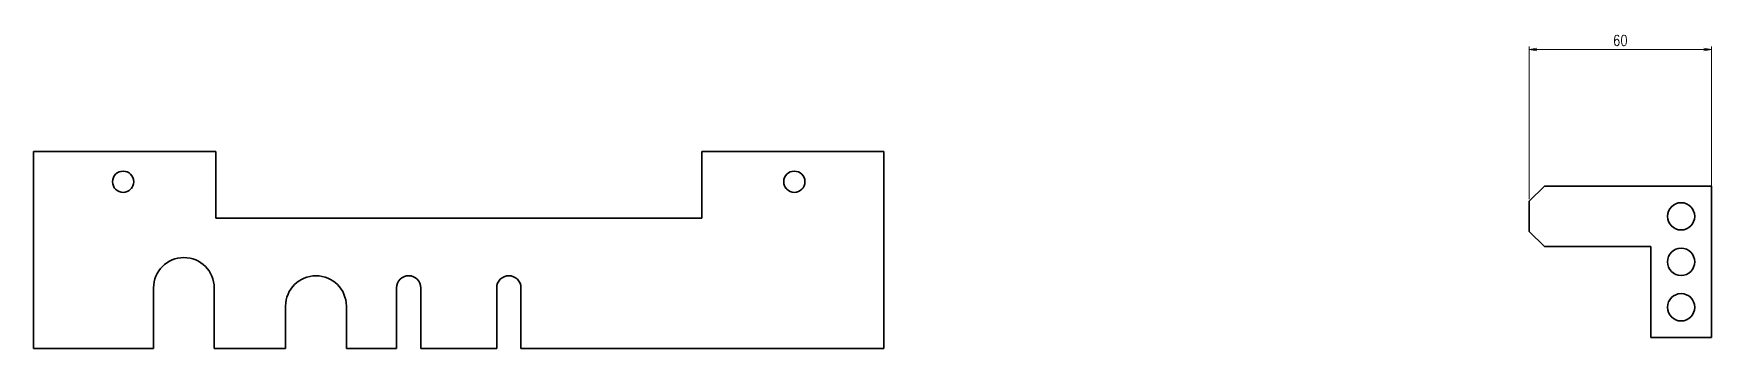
# Model space of a CAD drawing. Header units: inches. Extents: x 269 to 10986, y 1043 to 4337.
# Drawn here: x 1014 to 1566, y 1528 to 1632 of the extents above; entities that cross this region are included whole.
import ezdxf

# ---------------------------------------------------------------- set-up
doc = ezdxf.new("R2010")
doc.units = ezdxf.units.IN
doc.header["$MEASUREMENT"] = 0
doc.layers.add('粗实线', color=7, linetype='Continuous', lineweight=35)
doc.styles.add('DIM', font='romans.shx', dxfattribs={"width": 0.8, "bigfont": 'bigfont.shx'})
doc.dimstyles.new('XR 1-1$0', dxfattribs={"dimtxt": 3.5, "dimasz": 2.5, "dimexe": 1, "dimexo": 0.625, "dimgap": 1.2, "dimtad": 1, "dimzin": 9, "dimdsep": 46, "dimtxsty": 'DIM', "dimblk": 'OPEN', "dimcen": 0, "dimclrd": 8, "dimclre": 8, "dimclrt": 2, "dimazin": 2, "dimtfac": 0.5, "dimtmove": 0, "dimatfit": 3, "dimldrblk": 'OPEN', "dimfxl": 0, "dimtolj": 2, "dimlwd": 18, "dimlwe": 18, "dimarcsym": 0})

msp = doc.modelspace()

# ---------------------------------------------------------------- blocks, each defined once
blk = doc.blocks.new('_Open')
at = {"color": 0, "linetype": 'ByBlock', "lineweight": -2}
for p, q in [((-1, 0.17), (0, 0)), ((-1, -0.17), (0, 0)), ((0, 0), (-1, 0))]:
    blk.add_line(p, q, dxfattribs=at)
blk = doc.blocks.new('*D1266')
at = {"color": 8, "lineweight": 18, "transparency": 16777216}
for p, q in [((1506.38, 1577.19), (1506.38, 1627.62)), ((1508.88, 1626.62), (1563.88, 1626.62)), ((1566.38, 1577.19), (1566.38, 1627.62))]:
    blk.add_line(p, q, dxfattribs=at)
at = {"layer": 'Defpoints', "color": 0, "transparency": 16777216}
for p in [(1566.38, 1626.62), (1506.38, 1576.56), (1566.38, 1576.56)]:
    blk.add_point(p, dxfattribs=at)
at = {"color": 8, "lineweight": 18, "transparency": 16777216, "xscale": 2.5, "yscale": 2.5, "zscale": 2.5, "rotation": 180}
blk.add_blockref('_Open', (1506.38, 1626.62), dxfattribs=at)
at = {"color": 8, "lineweight": 18, "transparency": 16777216, "xscale": 2.5, "yscale": 2.5, "zscale": 2.5}
blk.add_blockref('_Open', (1566.38, 1626.62), dxfattribs=at)
at = {"color": 2, "transparency": 16777216, "insert": (1536.38, 1629.57), "char_height": 3.5, "attachment_point": 5, "style": 'DIM'}
blk.add_mtext('\\A2;60', dxfattribs=at)

# ---------------------------------------------------------------- dimensions: what is measured, and where the dimension line sits
dim = msp.add_linear_dim(base=(1566.384, 1626.619), p1=(1506.384, 1576.56), p2=(1566.384, 1576.56), dimstyle='XR 1-1$0', override={"dimarcsym": 1})
dim.commit()
dim.dimension.update_dxf_attribs({"geometry": '*D1266', "text_midpoint": (1536.384, 1629.569)})

# ---------------------------------------------------------------- linework, layer by layer
at = {"layer": '粗实线'}
for p, q in [((1013.885, 1527.974), (1013.885, 1592.974)), ((1013.885, 1592.974), (1073.885, 1592.974)), ((1073.885, 1592.974), (1073.885, 1570.974)), ((1293.885, 1592.974), (1233.885, 1592.974)), ((1233.885, 1592.974), (1233.885, 1570.974)), ((1293.885, 1527.974), (1293.885, 1592.974)), ((1566.384, 1581.56), (1541.384, 1581.56)), ((1566.384, 1581.56), (1566.384, 1531.56)), ((1078.885, 1570.974), (1228.885, 1570.974)), ((1546.384, 1531.56), (1546.384, 1561.56)), ((1053.385, 1527.974), (1053.385, 1547.974)), ((1073.385, 1527.974), (1073.385, 1547.974)), ((1133.385, 1547.974), (1133.385, 1527.974)), ((1141.385, 1527.974), (1141.385, 1547.974)), ((1166.385, 1547.974), (1166.385, 1527.974)), ((1174.385, 1527.974), (1174.385, 1547.974)), ((1546.384, 1531.56), (1566.384, 1531.56)), ((1053.385, 1527.974), (1013.885, 1527.974)), ((1075.885, 1527.974), (1073.385, 1527.974)), ((1078.885, 1527.974), (1075.885, 1527.974)), ((1078.885, 1527.974), (1075.885, 1527.974)), ((1096.885, 1527.974), (1078.885, 1527.974)), ((1166.385, 1527.974), (1141.385, 1527.974)), ((1228.885, 1527.974), (1174.385, 1527.974)), ((1231.885, 1527.974), (1293.885, 1527.974))]:
    msp.add_line(p, q, dxfattribs=at)
at = {"layer": '粗实线', "ltscale": 0.176777}
for p, q in [((1511.384, 1581.56), (1506.384, 1576.56)), ((1506.384, 1566.56), (1511.384, 1561.56))]:
    msp.add_line(p, q, dxfattribs=at)
at = {"layer": '粗实线', "ltscale": 0.075}
for p, q in [((1541.384, 1581.56), (1511.384, 1581.56)), ((1078.885, 1570.974), (1075.885, 1570.974)), ((1075.885, 1570.974), (1078.885, 1570.974)), ((1231.885, 1570.974), (1228.885, 1570.974)), ((1231.885, 1570.974), (1228.885, 1570.974)), ((1541.384, 1561.56), (1511.384, 1561.56)), ((1228.885, 1527.974), (1231.885, 1527.974)), ((1228.885, 1527.974), (1231.885, 1527.974))]:
    msp.add_line(p, q, dxfattribs=at)
at = {"layer": '粗实线', "ltscale": 0.25}
msp.add_line((1506.384, 1566.56), (1506.384, 1576.56), dxfattribs=at)
at = {"layer": '粗实线', "ltscale": 0.05}
for p, q in [((1075.885, 1570.974), (1073.885, 1570.974)), ((1231.885, 1570.974), (1233.885, 1570.974))]:
    msp.add_line(p, q, dxfattribs=at)
at = {"layer": '粗实线', "ltscale": 0.125}
msp.add_line((1546.384, 1561.56), (1541.384, 1561.56), dxfattribs=at)
at = {"layer": '粗实线', "ltscale": 0.35}
for p, q in [((1096.885, 1527.974), (1096.885, 1541.974)), ((1116.885, 1541.974), (1116.885, 1527.974))]:
    msp.add_line(p, q, dxfattribs=at)
at = {"layer": '粗实线', "ltscale": 0.4125}
msp.add_line((1133.385, 1527.974), (1116.885, 1527.974), dxfattribs=at)
at = {"layer": '粗实线'}
for centre, radius in [((1043.385, 1582.974), 3.5), ((1264.385, 1582.974), 3.5), ((1556.384, 1571.56), 4.5), ((1556.384, 1556.56), 4.5), ((1556.384, 1541.56), 4.5)]:
    msp.add_circle(centre, radius, dxfattribs=at)
for centre, radius, start, end in [((1043.385, 1582.974), 3.5, 321.1481, 331.35454), ((1264.385, 1582.974), 3.5, 208.64546, 218.8519), ((1063.385, 1547.974), 10, 0, 180), ((1106.885, 1541.974), 10, 0, 180), ((1137.385, 1547.974), 4, 0, 180), ((1170.385, 1547.974), 4, 0, 180)]:
    msp.add_arc(centre, radius, start, end, dxfattribs=at)

msp.set_redraw_order([(e.dxf.handle, doc.entitydb.next_handle()) for e in msp.query("TEXT MTEXT ATTDEF DIMENSION ARC_DIMENSION")])  # texts and dimensions are drawn at this point

doc.saveas('drawing.dxf')
